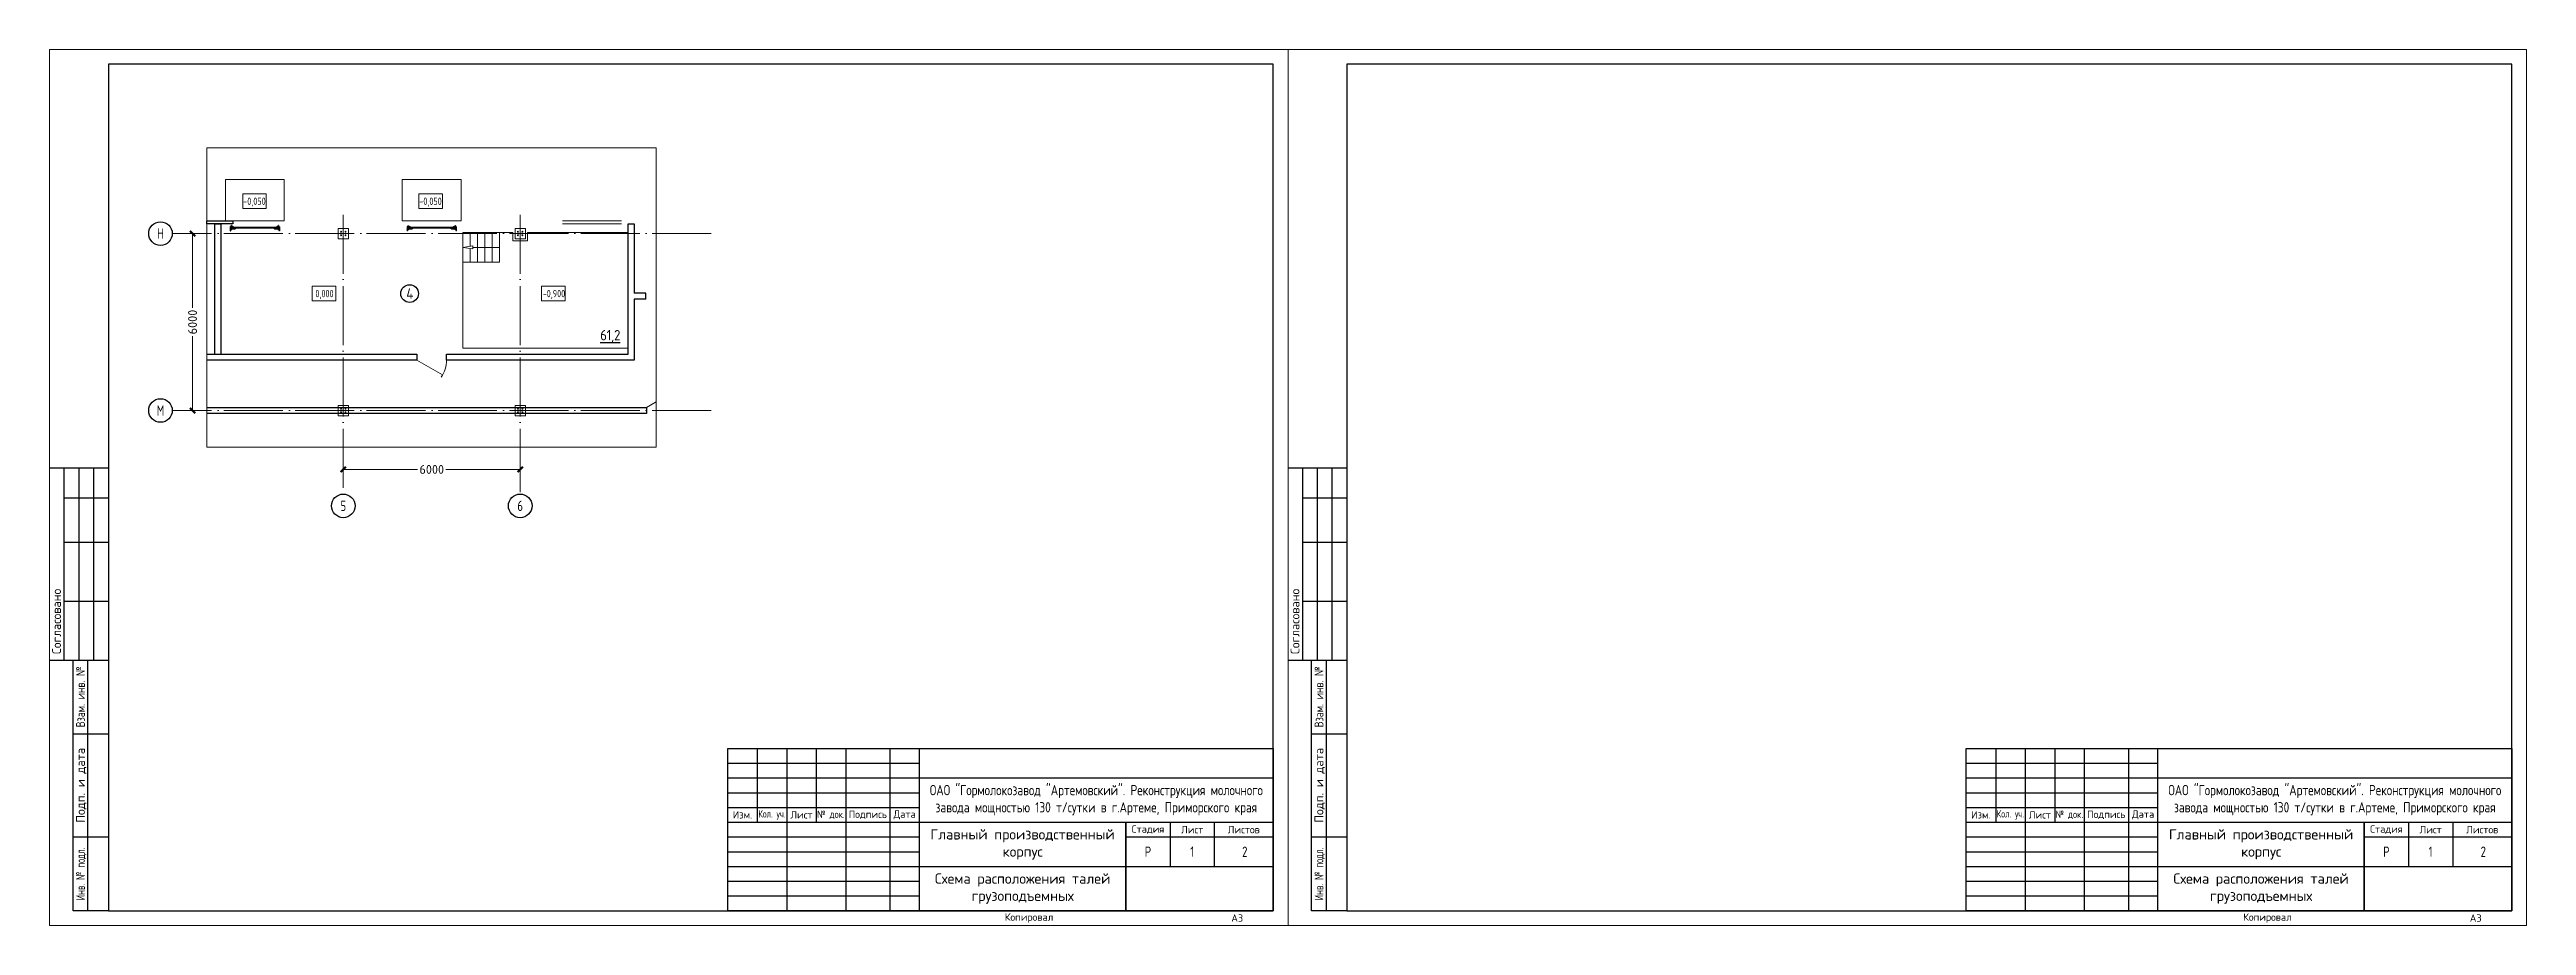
# Model space of a CAD drawing. Extents: x -965262 to 1142518, y -357520 to 71675.
# Drawn here: x -750550 to -666550, y -39168 to -9468 of the extents above; entities that cross this region are included whole.
import ezdxf
from ezdxf.enums import TextEntityAlignment as Align

# ---------------------------------------------------------------- set-up
doc = ezdxf.new("R2010")
doc.units = 0
doc.header["$LTSCALE"] = 10
doc.linetypes.add('DOTE', pattern=[2.42, 2, -0.2, 0.02, -0.2])
doc.layers.get('0').update_dxf_attribs({"linetype": 'CONTINUOUS', "lineweight": 30})
doc.layers.get('Defpoints').update_dxf_attribs({"linetype": 'CONTINUOUS'})
doc.layers.add('DOTE', color=7, linetype='DOTE', lineweight=9)
doc.styles.add('GOST 2.304', font='isocpeur.ttf', dxfattribs={"width": 0.75, "height": 250})
doc.styles.add('GOST-2.304_Type-B', font='isocpeur.ttf', dxfattribs={"width": 0.9})
doc.styles.get("Standard").update_dxf_attribs({"font": 'isocpeur.ttf', "height": 300})
doc.dimstyles.get("Standard").update_dxf_attribs({"dimscale": 100, "dimtxt": 300, "dimasz": 1.8, "dimexe": 1.8, "dimexo": 0.625, "dimgap": 0.9, "dimtad": 0, "dimdec": 0, "dimzin": 0, "dimdsep": 46, "dimtxsty": 'Standard', "dimblk": 'ARCHTICK', "dimcen": 0.9, "dimclrd": 256, "dimclre": 256, "dimclrt": 256, "dimadec": 0, "dimazin": 0, "dimtfac": 1, "dimtdec": 0, "dimtofl": 0, "dimtmove": 0, "dimatfit": 3, "dimfxl": 1, "dimtolj": 1, "dimtzin": 0, "dimlwd": 15, "dimlwe": 15, "dimarcsym": 0})

msp = doc.modelspace()

# ---------------------------------------------------------------- texts
at = {"style": 'GOST 2.304', "width": 0.75}
for s, p in [('-0,050', (-743981, -14737.1, 3259.8)), ('-0,050', (-738009.1, -14737.1, 3259.8)), ('0,000', (-741533.3, -17866.1, 1451.3)), ('-0,900', (-733824.3, -17866.1, 1451.3))]:
    msp.add_text(s, height=250, dxfattribs=at).set_placement(p)
at = {"lineweight": 25, "style": 'GOST 2.304'}
for p in [(-750162.1, -29967.8), (-708162.1, -29967.8)]:
    msp.add_text('Согласовано', height=300, rotation=90, dxfattribs=at).set_placement(p)
for s, width, p in [('Взам. инв. №', 0.8, (-749500.2, -31417.8)), ('Взам. инв. №', 0.8, (-707500.2, -31417.8)), ('Инв. № подл.', 0.7, (-749500.2, -37417.8)), ('Инв. № подл.', 0.7, (-707500.2, -37417.8))]:
    msp.add_text(s, height=300, rotation=90, dxfattribs=dict(at, width=width)).set_placement(p, align=Align.MIDDLE_CENTER)
for p in [(-749500.2, -34417.8), (-707500.2, -34417.8)]:
    msp.add_text('Подп. и дата', height=300, rotation=90, dxfattribs=at).set_placement(p, align=Align.MIDDLE_CENTER)
at = {"char_height": 350, "attachment_point": 5, "style": 'GOST-2.304_Type-B'}
for s, insert, width in [('{\\fISOCPEUR|b0|i0|c0|p34;\\T0.95;4}', (-738337.4, -17742.1, 1451.3), 800), ('{\\T0.95;\\L61,2}', (-731537.6, -19192.5, 1451.3), 2000)]:
    msp.add_mtext(s, dxfattribs=dict(at, insert=insert, width=width))
at = {"ltscale": 10, "char_height": 350, "attachment_point": 5, "style": 'GOST 2.304'}
for s, insert, width in [('{\\W0.8;ОАО "Гормолокозавод "Артемовский". Реконструкция молочного завода мощностью 130 т/сутки в г.Артеме, Приморского края\\W1; }', (-715050.2, -34917.8), 12000), ('{\\W0.8;ОАО "Гормолокозавод "Артемовский". Реконструкция молочного завода мощностью 130 т/сутки в г.Артеме, Приморского края\\W1; }', (-673050.2, -34917.8), 12000), ('{\\W1;Главный производственный корпус}', (-717550.2, -36417.8), 7000), ('{\\W1;Главный производственный корпус}', (-675550.2, -36417.8), 7000), ('{\\W1;Схема расположения талей грузоподъемных}', (-717550.2, -37917.8), 7000), ('{\\W1;Схема расположения талей грузоподъемных}', (-675550.2, -37917.8), 7000)]:
    msp.add_mtext(s, dxfattribs=dict(at, insert=insert, width=width))
at = {"style": 'GOST 2.304'}
for s, width, insert, char_height, attachment_point in [('Кол. уч.', 2039.088, (-726050.2, -35417.8), 250, 5), ('{\\W0.85;№ док.}', 3379.846, (-724050.2, -35417.8), 250, 5), ('{\\W1;Подпись}', 1500, (-722800.2, -35417.8), 250, 5), ('{\\W1;Дата}', 1000, (-721550.2, -35417.8), 250, 5), ('Кол. уч.', 2039.088, (-684050.2, -35417.8), 250, 5), ('{\\W0.85;№ док.}', 3379.846, (-682050.2, -35417.8), 250, 5), ('{\\W1;Подпись}', 1500, (-680800.2, -35417.8), 250, 5), ('{\\W1;Дата}', 1000, (-679550.2, -35417.8), 250, 5), ('{\\W1;Изм.}', 1000, (-727050.2, -35417.8), 250, 5), ('{\\W1;Лист}', 1000, (-725050.2, -35417.8), 250, 5), ('{\\W1;Стадия}', 1500, (-713300.2, -35917.8), 250, 5), ('{\\W1;Лист}', 1500, (-711800.2, -35917.8), 250, 5), ('{\\W1;Листов}', 2000, (-710050.2, -35917.8), 250, 5), ('{\\W1;Изм.}', 1000, (-685050.2, -35417.8), 250, 5), ('{\\W1;Лист}', 1000, (-683050.2, -35417.8), 250, 5), ('{\\W1;Стадия}', 1500, (-671300.2, -35917.8), 250, 5), ('{\\W1;Лист}', 1500, (-669800.2, -35917.8), 250, 5), ('{\\W1;Листов}', 2000, (-668050.2, -35917.8), 250, 5), ('Р', 1500, (-713300.2, -36667.8), 350, 5), ('Р', 1500, (-671300.2, -36667.8), 350, 5), ('{\\W1; Копировал}', 4252.258, (-718315.4, -38917.8), 250, 4), ('{\\W1;A3}', 2000, (-710472.4, -38917.8), 250, 4), ('{\\W1; Копировал}', 4252.258, (-676315.4, -38917.8), 250, 4), ('{\\W1;A3}', 2000, (-668472.4, -38917.8), 250, 4)]:
    msp.add_mtext_dynamic_manual_height_columns(s, width=width, gutter_width=1500, heights=[0], dxfattribs=dict(at, insert=insert, char_height=char_height, attachment_point=attachment_point))
at = {"color": 1, "char_height": 350, "attachment_point": 5, "style": 'GOST 2.304'}
for s, insert in [('{\\C256;1}', (-711800.2, -36667.8)), ('{\\C256;2}', (-710015.2, -36667.8)), ('{\\C256;1}', (-669800.2, -36667.8)), ('{\\C256;2}', (-668015.2, -36667.8))]:
    msp.add_mtext_dynamic_manual_height_columns(s, width=1500, gutter_width=1500, heights=[0], dxfattribs=dict(at, insert=insert))
at = {"layer": 'DOTE', "linetype": 'Continuous', "lineweight": 30, "ltscale": 100, "char_height": 350, "width": 800, "attachment_point": 5, "style": 'GOST 2.304'}
for s, insert in [('Н', (-746788.5, -15707.4)), ('М', (-746788.5, -21707.4)), ('5', (-740588.3, -24940.8)), ('6', (-734588.3, -24940.8))]:
    msp.add_mtext(s, dxfattribs=dict(at, insert=insert))

# ---------------------------------------------------------------- blocks, each defined once
blk = doc.blocks.new('anchor.bolt')
for p, q in [((-0.1, 0), (-0.1, -0.7)), ((0.1, 0), (0.1, -0.1)), ((-0.1, 0), (-0.1, 0)), ((-0.1, 0), (0.1, -0.1)), ((0.1, -0.1), (-0.1, 0)), ((-0.1, -0.1), (-0.1, -0.1)), ((-0.1, -0.1), (0.1, -0.1)), ((0.1, -0.1), (-0.1, -0.1)), ((-0.1, -0.3), (-0.1, -0.2)), ((-0.1, -0.2), (-0.1, -0.2)), ((-0.1, -0.2), (0.1, -0.2)), ((0.1, -0.2), (-0.1, -0.2)), ((-0.1, -0.3), (0.1, -0.3)), ((0.1, -0.3), (-0.1, -0.3)), ((-0.1, -0.3), (-0.1, -0.3)), ((-0.1, -0.3), (0.1, -0.3)), ((0.1, -0.4), (-0.1, -0.3)), ((-0.1, -0.5), (-0.1, -0.4)), ((-0.1, -0.4), (-0.1, -0.4)), ((-0.1, -0.4), (0.1, -0.4)), ((0.1, -0.4), (-0.1, -0.4)), ((-0.1, -0.5), (0.1, -0.5)), ((0.1, -0.5), (-0.1, -0.5)), ((-0.1, -0.5), (-0.1, -0.5)), ((-0.1, -0.5), (0.1, -0.5)), ((0.1, -0.6), (-0.1, -0.5)), ((-0.1, -0.7), (-0.1, -0.6)), ((-0.1, -0.6), (-0.1, -0.6)), ((0, -0.6), (-0.1, -0.6)), ((-0.1, -0.6), (0.1, -0.6)), ((0.1, -0.6), (-0.1, -0.6)), ((-0.1, -0.6), (-0.1, -0.6)), ((0, -0.8), (-0.1, -0.7)), ((-0.1, -0.7), (0, -0.8)), ((0, -0.6), (0, -0.8)), ((0, -0.6), (0, -0.6)), ((0, -0.6), (0, -0.8)), ((0, -0.7), (0, -0.6)), ((0, -0.6), (0, -0.8)), ((0, -0.6), (0, -0.8)), ((0, -0.6), (0, -0.8)), ((0, -0.7), (0, -0.7)), ((0, -0.7), (0, -0.7)), ((0, -0.8), (0, -0.7)), ((0, -0.8), (0.1, -0.7)), ((0.1, -0.1), (0.1, -0.1)), ((0.1, -0.1), (0.1, -0.1)), ((0.1, -0.1), (0.1, -0.1)), ((0.1, -0.1), (0.1, -0.1)), ((0.1, -0.1), (0.1, -0.1)), ((0.1, -0.1), (0.1, -0.2)), ((0.1, -0.2), (0.1, -0.2)), ((0.1, -0.2), (0.1, -0.2)), ((0.1, -0.2), (0.1, -0.3)), ((0.1, -0.3), (0.1, -0.3)), ((0.1, -0.3), (0.1, -0.3)), ((0.1, -0.3), (0.1, -0.3)), ((0.1, -0.3), (0.1, -0.3)), ((0.1, -0.3), (0.1, -0.4)), ((0.1, -0.4), (0.1, -0.5)), ((0.1, -0.4), (0.1, -0.4)), ((0.1, -0.4), (0.1, -0.4)), ((0.1, -0.4), (0.1, -0.4)), ((0.1, -0.5), (0.1, -0.5)), ((0.1, -0.5), (0.1, -0.5)), ((0.1, -0.5), (0.1, -0.5)), ((0.1, -0.5), (0.1, -0.5)), ((0.1, -0.5), (0.1, -0.6)), ((0.1, -0.6), (0.1, -0.6)), ((0.1, -0.6), (0.1, -0.6)), ((0.1, -0.6), (0.1, -0.6)), ((0.1, -0.6), (0.1, -0.7))]:
    blk.add_line(p, q)
blk.add_arc((0.2, -0.6), 0.222, 187.9982, 219.836)
blk = doc.blocks.new('Крепеж_ворот')
at = {"lineweight": 15}
h = blk.add_hatch(dxfattribs=at)
h.set_pattern_fill('ANSI31', color=256, scale=2, angle=180)
h.set_pattern_definition([(225, (746089.599, 74802.7244), (4.49013, -4.49013), [])])
h.paths.add_polyline_path([(746087, 74804), (746087, 74802), (746091, 74802), (746094, 74802), (746094, 74804)], flags=17)
h.paths.add_polyline_path([(746116, 74802, 0.165118), (746120, 74803), (746124, 74806, -0.301689), (746131, 74807), (746135, 74805, 0.130081), (746138, 74804), (746142, 74804), (746142, 74806), (746138, 74806, -0.130081), (746136, 74807), (746133, 74809, 0.301689), (746123, 74808), (746118, 74805, -0.165112), (746116, 74804), (746064, 74804, -0.414223), (746061, 74807), (746061, 74868), (746059, 74868), (746059, 74869), (746059, 74870), (746059, 74870), (746059, 74871), (746059, 74872), (746059, 74872), (746059, 74873), (746059, 74874), (746059, 74875), (746059, 74876), (746059, 74876), (746059, 74877), (746059, 74877), (746059, 74878), (746059, 74879), (746059, 74879), (746061, 74879), (746061, 74945), (746058, 74945), (746058, 74807, 0.41422), (746064, 74802)])
h = blk.add_hatch(dxfattribs=at)
h.set_pattern_fill('ANSI31', color=256, scale=2, angle=90)
h.set_pattern_definition([(135, (736343.8085, 75928.334), (-4.490128, -4.490128), [])])
edge = h.paths.add_edge_path()
edge.add_ellipse((746065, 74838), major_axis=(-1.67, 1.67), ratio=1, start_angle=45, end_angle=135, ccw=False)
edge.add_line((746063, 74838), (746063, 74868))
edge.add_line((746063, 74868), (746061, 74868))
edge.add_line((746061, 74868), (746061, 74838))
edge.add_ellipse((746065, 74838), major_axis=(-2.89, 2.89), ratio=1, start_angle=45, end_angle=135)
edge.add_line((746065, 74834), (746097, 74834))
edge.add_line((746097, 74834), (746097, 74836))
edge.add_line((746097, 74836), (746065, 74836))
edge = h.paths.add_edge_path()
edge.add_ellipse((746065, 74890), major_axis=(2.89, 2.89), ratio=1, start_angle=106, end_angle=135)
edge.add_line((746061, 74890), (746061, 74879))
edge.add_line((746061, 74879), (746063, 74879))
edge.add_line((746063, 74879), (746063, 74890))
edge.add_ellipse((746065, 74890), major_axis=(-1.67, 1.67), ratio=1, start_angle=16, end_angle=45, ccw=False)
edge.add_line((746063, 74891), (746070, 74904))
edge.add_ellipse((746079, 74899), major_axis=(7.45, 7.45), ratio=1, start_angle=-3, end_angle=106, ccw=False)
edge.add_line((746087, 74906), (746097, 74894))
edge.add_line((746097, 74894), (746099, 74895))
edge.add_line((746099, 74895), (746088, 74907))
edge.add_ellipse((746079, 74899), major_axis=(8.67, 8.67), ratio=1, start_angle=-3, end_angle=106)
edge.add_line((746068, 74905), (746062, 74892))
h = blk.add_hatch(color=256, dxfattribs=at)
h.dxf.hatch_style = 1
h.paths.add_polyline_path([(746146, 74809), (746143, 74810, 0.10613), (746142, 74810), (746136, 74809, -0.181324), (746135, 74810, 0.335683), (746120, 74809, -0.119126), (746119, 74809, 0.371631), (746118, 74808), (746118, 74808, 0.451909), (746119, 74807, 0.124341), (746121, 74808, -0.343618), (746134, 74808, 0.181324), (746137, 74808), (746143, 74808, -0.110452), (746143, 74808), (746147, 74807, -0.710497), (746147, 74805), (746143, 74804), (746136, 74804, -0.178994), (746133, 74805, 0.369834), (746130, 74805, -0.178993), (746127, 74804), (746122, 74804, 0.120709), (746122, 74804), (746120, 74803, -0.017147), (746119, 74802, 0.538795), (746120, 74802), (746127, 74802, 0.207608), (746131, 74804, -0.433918), (746132, 74804, 0.207608), (746135, 74802), (746143, 74802, 0.079707), (746143, 74802), (746148, 74804, 0.461502), (746149, 74807, -0.250825), (746149, 74808, -0.128039), (746173, 74816, 0.416657), (746174, 74816), (746174, 74817, 0.409849), (746173, 74817, 0.127248)])
for p, q in [((746058, 74807), (746058, 74945)), ((746058, 74945), (746061, 74945)), ((746059, 74879), (746063, 74879)), ((746059, 74868), (746059, 74879)), ((746059, 74868), (746063, 74868)), ((746061, 74879), (746061, 74945)), ((746061, 74879), (746061, 74890)), ((746061, 74807), (746061, 74868)), ((746061, 74838), (746061, 74868)), ((746068, 74905), (746062, 74892)), ((746070, 74904), (746063, 74891)), ((746063, 74838), (746063, 74890)), ((746064, 74883), (746063, 74883)), ((746064, 74865), (746063, 74865)), ((746064, 74883), (746064, 74874)), ((746067, 74880), (746064, 74883)), ((746064, 74875), (746064, 74873)), ((746064, 74874), (746064, 74865)), ((746067, 74868), (746064, 74865)), ((746064, 74804), (746116, 74804)), ((746064, 74802), (746116, 74802)), ((746097, 74836), (746065, 74836)), ((746097, 74834), (746065, 74834)), ((746067, 74880), (746067, 74875)), ((746067, 74873), (746067, 74868)), ((746079, 74806), (746102, 74806)), ((746079, 74806), (746079, 74804)), ((746079, 74804), (746102, 74804)), ((746082, 74814), (746081, 74813)), ((746081, 74813), (746081, 74806)), ((746099, 74814), (746082, 74814)), ((746086, 74813), (746086, 74806)), ((746087, 74906), (746097, 74894)), ((746088, 74907), (746099, 74895)), ((746095, 74813), (746095, 74806)), ((746097, 74894), (746099, 74895)), ((746097, 74834), (746097, 74836)), ((746099, 74814), (746100, 74813)), ((746100, 74813), (746100, 74806)), ((746102, 74806), (746102, 74804)), ((746118, 74805), (746123, 74808)), ((746120, 74803), (746124, 74806)), ((746135, 74805), (746131, 74807)), ((746136, 74807), (746133, 74809)), ((746142, 74806), (746138, 74806)), ((746138, 74804), (746142, 74804)), ((746142, 74806), (746142, 74804)), ((746142, 74804), (746142, 74806)), ((746143, 74804), (746147, 74805)), ((746143, 74802), (746148, 74804)), ((746174, 74817), (746174, 74816))]:
    blk.add_line(p, q)
for p, q in [((746061, 74879), (746061, 74881)), ((746061, 74834), (746061, 74868)), ((746063, 74883), (746063, 74874)), ((746063, 74874), (746063, 74865)), ((746073, 74842), (746073, 74905)), ((746073, 74896), (746077, 74892)), ((746073, 74851), (746077, 74855)), ((746074, 74886), (746074, 74861)), ((746074, 74880), (746076, 74880)), ((746074, 74867), (746076, 74867)), ((746076, 74886), (746076, 74883)), ((746076, 74883), (746076, 74886)), ((746076, 74886), (746077, 74886)), ((746076, 74864), (746076, 74883)), ((746077, 74873), (746076, 74880)), ((746076, 74880), (746076, 74867)), ((746077, 74873), (746076, 74867)), ((746076, 74864), (746076, 74861)), ((746076, 74864), (746076, 74861)), ((746076, 74861), (746077, 74861)), ((746077, 74886), (746077, 74892)), ((746077, 74861), (746077, 74855)), ((746081, 74898), (746081, 74886)), ((746081, 74849), (746081, 74861)), ((746087, 74898), (746082, 74898)), ((746082, 74886), (746087, 74886)), ((746082, 74861), (746087, 74861)), ((746087, 74849), (746082, 74849)), ((746087, 74899), (746087, 74898)), ((746087, 74886), (746087, 74898)), ((746087, 74886), (746098, 74886)), ((746087, 74849), (746087, 74861)), ((746087, 74861), (746098, 74861)), ((746087, 74847), (746087, 74849)), ((746099, 74885), (746099, 74883)), ((746099, 74883), (746099, 74864)), ((746099, 74882), (746100, 74882)), ((746099, 74865), (746100, 74865)), ((746099, 74862), (746099, 74864)), ((746100, 74861), (746100, 74886)), ((746100, 74886), (746110, 74886)), ((746100, 74861), (746110, 74861)), ((746110, 74861), (746110, 74886)), ((746110, 74881), (746225, 74881)), ((746110, 74865), (746212, 74865)), ((746114, 74877), (746225, 74877)), ((746250, 74859), (746250, 74863))]:
    blk.add_line(p, q, dxfattribs=at)
at = {"lineweight": 15, "ltscale": 0.5}
for p, q in [((746076, 74886), (746074, 74886)), ((746076, 74861), (746074, 74861))]:
    blk.add_line(p, q, dxfattribs=at)
at = {"lineweight": 15, "extrusion": (-1.7375e-14, 1, 0)}
for p, q in [((746113, 74884), (746225, 74884)), ((746113, 74863), (746113, 74884)), ((746113, 74863), (746136, 74863)), ((746117, 74857), (746117, 74829)), ((746117, 74826), (746119, 74823)), ((746119, 74823), (746123, 74825)), ((746121, 74857), (746121, 74829)), ((746123, 74825), (746121, 74828)), ((746123, 74863), (746123, 74863)), ((746250, 74863), (746123, 74863)), ((746250, 74859), (746123, 74859)), ((746124, 74840), (746124, 74849)), ((746136, 74882), (746157, 74882)), ((746136, 74863), (746136, 74882)), ((746157, 74882), (746157, 74863)), ((746157, 74863), (746212, 74863))]:
    blk.add_line(p, q, dxfattribs=at)
at = {"lineweight": 15, "ltscale": 0.5, "extrusion": (-1.7375e-14, 1, 0)}
for p, q in [((746113, 74880), (746225, 74880)), ((746136, 74866), (746113, 74866)), ((746115, 74871), (746120, 74871)), ((746121, 74857), (746117, 74857)), ((746117, 74852), (746117, 74854)), ((746121, 74840), (746117, 74840)), ((746117, 74837), (746117, 74835)), ((746121, 74829), (746117, 74829)), ((746120, 74839), (746120, 74850)), ((746124, 74848), (746120, 74848)), ((746124, 74841), (746120, 74841)), ((746123, 74869), (746123, 74863)), ((746123, 74863), (746123, 74859)), ((746140, 74863), (746140, 74859)), ((746153, 74863), (746153, 74859)), ((746212, 74866), (746157, 74866)), ((746173, 74863), (746173, 74859))]:
    blk.add_line(p, q, dxfattribs=at)
at = {"lineweight": 15, "extrusion": (-2.77556e-16, -1, 0)}
for p, q in [((746225, 74866), (746114, 74866)), ((746128, 74866), (746128, 74863)), ((746138, 74866), (746138, 74863)), ((746164, 74866), (746164, 74863)), ((746174, 74866), (746174, 74863)), ((746201, 74866), (746201, 74863)), ((746210, 74866), (746210, 74863)), ((746225, 74884), (746225, 74863))]:
    blk.add_line(p, q, dxfattribs=at)
at = {"extrusion": (-1, -4.26669e-14, 0)}
for p, q in [((746118, 74808), (746118, 74808)), ((746136, 74809), (746142, 74810)), ((746143, 74808), (746137, 74808)), ((746143, 74810), (746146, 74809)), ((746147, 74807), (746143, 74808))]:
    blk.add_line(p, q, dxfattribs=at)
at = {"extrusion": (-1, -4.2422e-14, 1.22461e-16)}
for p, q in [((746119, 74803), (746122, 74804)), ((746127, 74802), (746120, 74802)), ((746122, 74804), (746127, 74804)), ((746143, 74802), (746135, 74802)), ((746136, 74804), (746143, 74804))]:
    blk.add_line(p, q, dxfattribs=at)
for centre, radius, start, end in [((746064, 74807), 5.62, 180, 270), ((746064, 74807), 3.11, 180, 270), ((746082, 74804), 10.4, 68.27529, 87.87816), ((746091, 74798), 16.2, 73.30599, 107.29197), ((746099, 74804), 10.4, 92.12184, 111.72471), ((746116, 74807), 3.11, 270, 307.50429), ((746116, 74807), 5.62, 270, 307.50429), ((746119, 74808), 0.586, 91.72469, 173.27112), ((746119, 74807), 0.586, 173.27112, 270.54696), ((746118, 74812), 3.52, 271.72469, 298.89834), ((746118, 74812), 5.21, 270.54696, 298.89834), ((746128, 74799), 12.4, 54.89026, 129.11428), ((746128, 74799), 10.7, 54.89026, 130.74476), ((746128, 74801), 8.97, 60.35337, 127.50429), ((746128, 74801), 8.97, 60.35337, 127.50429), ((746128, 74801), 8.97, 60.35337, 127.50429), ((746128, 74801), 6.46, 60.35337, 127.50429), ((746136, 74811), 3.54, 234.89026, 276), ((746136, 74811), 1.86, 234.89026, 276), ((746138, 74810), 5.62, 240.35337, 270), ((746138, 74810), 3.11, 240.35337, 270), ((746143, 74810), 0.292, 71.76748, 96), ((746143, 74808), 0.292, 70.78733, 96), ((746176, 74761), 56.8, 93.28053, 122.28779), ((746147, 74806), 0.562, 289.21267, 70.78733), ((746147, 74806), 2.25, 288.22907, 27.3228), ((746176, 74765), 50.3, 93.65928, 122.84475), ((746150, 74807), 0.586, 151, 207.3228), ((746173, 74817), 0.6, 4.13569, 93.28053), ((746173, 74816), 0.6, 273.65928, 4.13569)]:
    blk.add_arc(centre, radius, start, end)
at = {"lineweight": 15}
for centre, radius, start, end in [((746079, 74899), 8.28, 0, 136.00967), ((746079, 74847), 8.28, 223.99033, 0), ((746077, 74883), 0.956, 180, 270), ((746077, 74883), 0.75, 180, 270), ((746077, 74864), 0.956, 90, 180), ((746077, 74864), 0.75, 90, 180), ((746076, 74892), 0.375, 0, 45), ((746076, 74855), 0.375, 315, 0), ((746082, 74898), 0.375, 91, 180), ((746082, 74886), 0.75, 180, 270), ((746082, 74861), 0.75, 90, 180), ((746082, 74849), 0.375, 180, 269), ((746098, 74885), 0.375, 0, 90), ((746098, 74862), 0.375, 270, 0), ((746123, 74857), 5.92, 90, 180), ((746123, 74829), 5.92, 180, 199.64644), ((746123, 74857), 1.87, 90, 180), ((746129, 74855), 8.15, 194.99861, 233.92136), ((746129, 74833), 8.15, 126.07864, 165.00139), ((746123, 74829), 1.87, 180, 185.53127)]:
    blk.add_arc(centre, radius, start, end, dxfattribs=at)
at = {"lineweight": 15, "ltscale": 0.5}
for centre, radius, start, end in [((746119, 74852), 2.25, 195, 270), ((746119, 74836), 2.25, 90, 165), ((746119, 74850), 0.375, 0, 90), ((746119, 74839), 0.375, 270, 0)]:
    blk.add_arc(centre, radius, start, end, dxfattribs=at)
at = {"extrusion": (-1.22461e-16, -5.20252e-30, -1)}
for centre, radius, start, end in [((-746120, 74802), 0.187, 270, 62.46874), ((-746122, 74803), 0.586, 62.46874, 90), ((-746127, 74809), 4.69, 229.40766, 270), ((-746127, 74807), 4.69, 223.08626, 270), ((-746131, 74803), 2.32, 49.40766, 130.59234), ((-746131, 74803), 0.637, 43.08626, 136.91374), ((-746135, 74807), 4.69, 270, 316.91374), ((-746136, 74809), 4.69, 270, 310.59234), ((-746143, 74804), 0.292, 250.78733, 270), ((-746143, 74802), 0.292, 251.77093, 270)]:
    blk.add_arc(centre, radius, start, end, dxfattribs=at)
at = {"extrusion": (0, 0, -1)}
for centre, major_axis, start_param, end_param in [((746065, 74890), (2.89, 2.89), 3.926991, 4.433136), ((746065, 74838), (-2.89, 2.89), 3.926991, 5.497787), ((746065, 74890), (-1.67, 1.67), 5.497787, 6.003933), ((746065, 74838), (-1.67, 1.67), 3.926991, 5.497787), ((746079, 74899), (8.67, 8.67), 4.433136, 6.335545), ((746079, 74899), (7.45, 7.45), 4.433136, 6.335545)]:
    blk.add_ellipse(centre, major_axis=major_axis, ratio=1, start_param=start_param, end_param=end_param, dxfattribs=at)
for points in [[(746067, 74875), (746066, 74875), (746064, 74875)], [(746064, 74873), (746066, 74873), (746067, 74873)]]:
    blk.add_rational_spline(points, [1, 1.01284142743, 1], degree=2)
at = {"lineweight": 15, "ltscale": 0.5}
for points, knots in [([(746115, 74871), (746115, 74871), (746114, 74871), (746114, 74871), (746114, 74872), (746113, 74872), (746113, 74872), (746113, 74873), (746113, 74873), (746113, 74873)], [0.37141352, 0.37141352, 0.37141352, 0.37141352, 0.39402571, 0.39402571, 0.41663789, 0.41663789, 0.43959523, 0.43959523, 0.46255257, 0.46255257, 0.46255257, 0.46255257]), ([(746123, 74869), (746123, 74869), (746123, 74869), (746122, 74870), (746122, 74870), (746122, 74871), (746122, 74871), (746121, 74871), (746121, 74871), (746120, 74871)], [0.28027447, 0.28027447, 0.28027447, 0.28027447, 0.30323181, 0.30323181, 0.32618916, 0.32618916, 0.34880134, 0.34880134, 0.37141352, 0.37141352, 0.37141352, 0.37141352])]:
    blk.add_open_spline(points, degree=3, knots=knots, dxfattribs=at)
at = {"lineweight": 15}
for points in [[(746117, 74827), (746117, 74827), (746117, 74826), (746117, 74826)], [(746121, 74828), (746121, 74828), (746121, 74828), (746121, 74829)]]:
    blk.add_open_spline(points, degree=3, dxfattribs=at)
at = {"xscale": -50.80000000000001, "yscale": 50.80000000000001, "zscale": 50.80000000000001}
blk.add_blockref('anchor.bolt', (746091, 74804), dxfattribs=at)
blk = doc.blocks.new('_ArchTick')
at = {"color": 0, "linetype": 'ByBlock', "lineweight": 0, "const_width": 0.4}
blk.add_lwpolyline([(-0.5, -0.5), (0.5, 0.5)], dxfattribs=at)
blk = doc.blocks.new('*D2662')
at = {"lineweight": 15, "transparency": 16777216}
for p, q in [((-740588, -23643), (-740588, -23525)), ((-740588, -23705), (-738068, -23705)), ((-734588, -23705), (-737108, -23705)), ((-734588, -24478), (-734588, -23525))]:
    blk.add_line(p, q, dxfattribs=at)
at = {"layer": 'Defpoints', "color": 0, "lineweight": 30, "transparency": 16777216}
for p in [(-740588, -23705), (-740588, -23705), (-734588, -24541)]:
    blk.add_point(p, dxfattribs=at)
at = {"lineweight": 15, "transparency": 16777216, "xscale": 180, "yscale": 180, "zscale": 180, "rotation": 180}
blk.add_blockref('_ArchTick', (-740588, -23705), dxfattribs=at)
at = {"lineweight": 15, "transparency": 16777216, "xscale": 180, "yscale": 180, "zscale": 180}
blk.add_blockref('_ArchTick', (-734588, -23705), dxfattribs=at)
at = {"lineweight": 15, "transparency": 16777216, "insert": (-737588, -23705), "char_height": 300, "attachment_point": 5}
blk.add_mtext('\\A1;6000', dxfattribs=at)
blk = doc.blocks.new('*D2663')
at = {"lineweight": 15, "transparency": 16777216}
for p, q in [((-745701, -15707), (-745701, -18227)), ((-745639, -15707), (-745521, -15707)), ((-745701, -21707), (-745701, -19187)), ((-746326, -21707), (-745521, -21707))]:
    blk.add_line(p, q, dxfattribs=at)
at = {"layer": 'Defpoints', "color": 0, "lineweight": 30, "transparency": 16777216}
for p in [(-745701, -15707), (-745701, -15707), (-746389, -21707)]:
    blk.add_point(p, dxfattribs=at)
at = {"lineweight": 15, "transparency": 16777216, "xscale": 180, "yscale": 180, "zscale": 180}
for p, rotation in [((-745701, -15707), 90), ((-745701, -21707), 270)]:
    blk.add_blockref('_ArchTick', p, dxfattribs=dict(at, rotation=rotation))
at = {"lineweight": 15, "transparency": 16777216, "insert": (-745701, -18707), "char_height": 300, "attachment_point": 5, "rotation": 90}
blk.add_mtext('\\A1;6000', dxfattribs=at)

# ---------------------------------------------------------------- dimensions: what is measured, and where the dimension line sits
at = {"lineweight": 15}
dim = msp.add_linear_dim(base=(-745701.2, -15707.4), p1=(-746388.5, -21707.4), p2=(-745701.2, -15707.4), angle=90, dimstyle='Standard', dxfattribs=at)
dim.commit()
dim.dimension.update_dxf_attribs({"geometry": '*D2663', "text_midpoint": (-745701.2, -18707.4)})
dim = msp.add_linear_dim(base=(-740588.3, -23705.4), p1=(-734588.3, -24540.8), p2=(-740588.3, -23705.4), dimstyle='Standard', dxfattribs=at)
dim.commit()
dim.dimension.update_dxf_attribs({"geometry": '*D2662', "text_midpoint": (-737588.3, -23705.4)})

# ---------------------------------------------------------------- hatches: boundary and pattern name
at = {"lineweight": 15}
h = msp.add_hatch(dxfattribs=at)
h.set_pattern_fill('ANSI37', color=256, scale=40, angle=270)
h.set_pattern_definition([(315, (-745100.28, -15507.33), (89.8026, 89.8026), []), (45, (-745100.28, -15507.33), (-89.8026, 89.8026), [])])
h.paths.add_polyline_path([(-744354.7, -15488.3), (-745854.7, -15488.3), (-745854.7, -15528.3), (-744354.7, -15528.3)])
h.paths.add_polyline_path([(-745454.7, -15488.3), (-745854.7, -15488.3), (-745854.7, -15528.3), (-745454.7, -15528.3)], flags=16)
h.paths.add_polyline_path([(-745454.7, -15528.3), (-742821.9, -15528.3), (-742821.9, -15488.3), (-745454.7, -15488.3)])
h = msp.add_hatch(dxfattribs=at)
h.set_pattern_fill('ANSI37', color=256, scale=40, angle=270)
h.set_pattern_definition([(315, (-739100.28, -15507.33), (89.8026, 89.8026), []), (45, (-739100.28, -15507.33), (-89.8026, 89.8026), [])])
h.paths.add_polyline_path([(-738354.7, -15488.3), (-739854.7, -15488.3), (-739854.7, -15528.3), (-738354.7, -15528.3)])
h.paths.add_polyline_path([(-739454.7, -15488.3), (-739854.7, -15488.3), (-739854.7, -15528.3), (-739454.7, -15528.3)], flags=16)
h.paths.add_polyline_path([(-739454.7, -15528.3), (-736821.9, -15528.3), (-736821.9, -15488.3), (-739454.7, -15488.3)])

# ---------------------------------------------------------------- linework, layer by layer
at = {"lineweight": 15, "ltscale": 0.3}
for p, q in [((-744588.1, -15272.4, 3259.8), (-744588.1, -13872.3, 3259.8)), ((-744588.1, -13872.3, 3259.8), (-742588.1, -13872.3, 3259.8)), ((-742588.1, -15272.4, 3259.8), (-742588.1, -13872.3, 3259.8)), ((-738588.1, -15272.3, 3259.8), (-738588.1, -13872.3, 3259.8)), ((-738588.1, -13872.3, 3259.8), (-736588.1, -13872.3, 3259.8)), ((-736588.1, -15272.3, 3259.8), (-736588.1, -13872.3, 3259.8)), ((-744588.1, -15272.3, 3259.8), (-742588.1, -15272.3, 3259.8)), ((-744588.1, -15272.4, 3259.8), (-742588.1, -15272.4, 3259.8)), ((-738588.1, -15272.3, 3259.8), (-736588.1, -15272.3, 3259.8))]:
    msp.add_line(p, q, dxfattribs=at)
at = {"lineweight": 15}
for p, q in [((-744000.2, -14363.1, 3259.8), (-743200.2, -14363.1, 3259.8)), ((-744000.2, -14863.1, 3259.8), (-744000.2, -14363.1, 3259.8)), ((-743200.2, -14863.1, 3259.8), (-744000.2, -14863.1, 3259.8)), ((-743200.2, -14363.1, 3259.8), (-743200.2, -14863.1, 3259.8)), ((-738028.3, -14363.1, 3259.8), (-737228.3, -14363.1, 3259.8)), ((-738028.3, -14863.1, 3259.8), (-738028.3, -14363.1, 3259.8)), ((-737228.3, -14863.1, 3259.8), (-738028.3, -14863.1, 3259.8)), ((-737228.3, -14363.1, 3259.8), (-737228.3, -14863.1, 3259.8)), ((-744354.7, -15488.3, 3259.8), (-742821.9, -15488.3, 3259.8)), ((-744354.7, -15488.3, 3259.8), (-744354.7, -15528.3, 3259.8)), ((-744354.7, -15528.3, 3259.8), (-742821.9, -15528.3, 3259.8)), ((-742821.9, -15488.3, 3259.8), (-742821.9, -15528.3, 3259.8)), ((-740763.3, -15882.4), (-740763.3, -15532.4)), ((-740763.3, -15532.4), (-740413.3, -15532.4)), ((-740413.3, -15882.4), (-740763.3, -15882.4)), ((-740413.3, -15532.4), (-740413.3, -15882.4)), ((-738354.7, -15488.3, 3259.8), (-736821.9, -15488.3, 3259.8)), ((-738354.7, -15488.3, 3259.8), (-738354.7, -15528.3, 3259.8)), ((-738354.7, -15528.3, 3259.8), (-736821.9, -15528.3, 3259.8)), ((-736821.9, -15488.3, 3259.8), (-736821.9, -15528.3, 3259.8)), ((-734838.3, -15672.4), (-736538.3, -15672.4, 1451.3)), ((-736538.3, -15672.4, 1451.3), (-736538.3, -19597.4, 1451.3)), ((-736288.3, -15672.4, 1451.3), (-736288.3, -16141.3, 1451.3)), ((-736038.3, -15672.4, 1451.3), (-736038.3, -16682.4, 1451.3)), ((-735788.3, -15672.4, 1451.3), (-735788.3, -16682.4, 1451.3)), ((-735538.3, -15672.4, 1451.3), (-735538.3, -16682.4, 1451.3)), ((-735288.3, -15672.4, 1451.3), (-735288.3, -16682.4, 1451.3)), ((-734838.3, -15672.4), (-734838.3, -15957.4)), ((-734338.3, -15957.4), (-734838.3, -15957.4)), ((-734763.3, -15882.4), (-734763.3, -15532.4)), ((-734763.3, -15532.4), (-734413.3, -15532.4)), ((-734413.3, -15882.4), (-734763.3, -15882.4)), ((-734413.3, -15532.4), (-734413.3, -15882.4)), ((-734338.3, -15672.4), (-730923.3, -15672.4, 1451.3)), ((-734338.3, -15672.4), (-734338.3, -15957.4)), ((-736538.3, -16177.4, 1451.3), (-736199, -16128.4, 1451.3)), ((-736538.3, -16177.4, 1451.3), (-736199, -16226.4, 1451.3)), ((-735288.3, -16682.4, 1451.3), (-736538.3, -16682.4, 1451.3)), ((-736288.3, -16213.5, 1451.3), (-736288.3, -16682.4, 1451.3)), ((-736199, -16128.4, 1451.3), (-736199, -16226.4, 1451.3)), ((-735288.3, -16177.4, 1451.3), (-736199, -16177.4, 1451.3)), ((-741646, -17492.1, 1451.3), (-740846, -17492.1, 1451.3)), ((-741646, -17992.1, 1451.3), (-741646, -17492.1, 1451.3)), ((-740846, -17492.1, 1451.3), (-740846, -17992.1, 1451.3)), ((-733864.3, -17492.1, 1451.3), (-733064.3, -17492.1, 1451.3)), ((-733864.3, -17992.1, 1451.3), (-733864.3, -17492.1, 1451.3)), ((-733064.3, -17492.1, 1451.3), (-733064.3, -17992.1, 1451.3)), ((-740846, -17992.1, 1451.3), (-741646, -17992.1, 1451.3)), ((-733064.3, -17992.1, 1451.3), (-733864.3, -17992.1, 1451.3)), ((-738093.3, -19997.4, 1451.3), (-737218.6, -20502.4, 1451.3)), ((-740763.3, -21882.4), (-740763.3, -21532.4)), ((-740763.3, -21532.4), (-740413.3, -21532.4)), ((-740413.3, -21532.4), (-740413.3, -21882.4)), ((-734763.3, -21882.4), (-734763.3, -21532.4)), ((-734763.3, -21532.4), (-734413.3, -21532.4)), ((-734413.3, -21532.4), (-734413.3, -21882.4)), ((-730303.3, -21607.4, 3594.7), (-729975.4, -21418.1)), ((-740413.3, -21882.4), (-740763.3, -21882.4)), ((-734413.3, -21882.4), (-734763.3, -21882.4))]:
    msp.add_line(p, q, dxfattribs=at)
at = {"color": 4}
for p, q in [((-744943.1, -19797.4, 1451.3), (-744943.1, -15372.4, 1451.3)), ((-744943.1, -15372.4, 1451.3), (-744743.1, -15372.4, 1451.3)), ((-744743.1, -15372.4, 1451.3), (-744743.1, -19797.4, 1451.3)), ((-730323.1, -17732.4, 1451.3), (-730723.3, -17732.4, 3259.8)), ((-730323.1, -17932.4, 1451.3), (-730723.3, -17932.4, 3259.8)), ((-744943.1, -19797.4, 1451.3), (-744743.1, -19797.4, 1451.3))]:
    msp.add_line(p, q, dxfattribs=at)
at = {"color": 30, "lineweight": 15}
for p, q in [((-733153.1, -15272.4, 1451.3), (-731153.1, -15272.4, 1451.3)), ((-733153.1, -15372.4, 1451.3), (-731153.1, -15372.4, 1451.3))]:
    msp.add_line(p, q, dxfattribs=at)
at = {"color": 4, "extrusion": (0, 0, -1)}
for p, q in [((-730923.3, -19797.4, 1451.3), (-730923.3, -15372.4, 1451.3)), ((-730923.3, -15372.4, 1451.3), (-730723.3, -15372.4, 1451.3)), ((-730723.3, -15372.4, 1451.3), (-730723.3, -17732.4, 1451.3)), ((-730723.3, -17932.4, 1451.3), (-730723.3, -19997.4, 1451.3)), ((-745221.2, -19797.4, 1451.3), (-738093.3, -19797.4, 1451.3)), ((-738093.3, -19997.4, 1451.3), (-745221.2, -19997.4, 1451.3)), ((-738093.3, -19797.4, 1451.3), (-738093.3, -19997.4, 1451.3)), ((-737083.3, -19797.4, 1451.3), (-730923.3, -19797.4, 1451.3)), ((-737083.3, -19997.4, 1451.3), (-737083.3, -19797.4, 1451.3)), ((-730723.3, -19997.4, 1451.3), (-737083.3, -19997.4, 1451.3)), ((-745221.2, -21607.4, 2031.9), (-730303.3, -21607.4, 3594.7)), ((-730303.3, -21807.4, 3594.7), (-745221.2, -21807.4, 2016.5)), ((-730303.3, -21607.4, 3594.7), (-730303.3, -21807.4, 3594.7))]:
    msp.add_line(p, q, dxfattribs=at)
at = {"color": 4, "ltscale": 200}
msp.add_line((-730323.1, -17932.4, 1451.3), (-730323.1, -17732.4, 1451.3), dxfattribs=at)
at = {"lineweight": 15, "extrusion": (0, 0, -1)}
msp.add_line((-736538.3, -19597.4, 1451.3), (-730923.3, -19597.4, 1451.3), dxfattribs=at)
for p, q in [((-748550.2, -23667.8), (-750550.2, -23667.8)), ((-750050.2, -30167.8), (-750050.2, -23667.8)), ((-706550.2, -23667.8), (-708550.2, -23667.8)), ((-708050.2, -30167.8), (-708050.2, -23667.8)), ((-750050.2, -24667.8), (-748550.2, -24667.8)), ((-708050.2, -24667.8), (-706550.2, -24667.8)), ((-750050.2, -26167.8), (-748550.2, -26167.8)), ((-708050.2, -26167.8), (-706550.2, -26167.8)), ((-750050.2, -28167.8), (-748550.2, -28167.8)), ((-708050.2, -28167.8), (-706550.2, -28167.8)), ((-750550.2, -30167.8), (-748550.2, -30167.8)), ((-749750.2, -38667.8), (-749750.2, -30167.8)), ((-749250.2, -38667.8), (-749250.2, -30167.8)), ((-708550.2, -30167.8), (-706550.2, -30167.8)), ((-707750.2, -38667.8), (-707750.2, -30167.8)), ((-707250.2, -38667.8), (-707250.2, -30167.8)), ((-749750.2, -32667.8), (-748550.2, -32667.8)), ((-707750.2, -32667.8), (-706550.2, -32667.8)), ((-727550.2, -33167.8), (-709050.2, -33167.8)), ((-727550.2, -38667.8), (-727550.2, -33167.8)), ((-726550.2, -33167.8), (-726550.2, -35667.8)), ((-725550.2, -33167.8), (-725550.2, -38667.8)), ((-724550.2, -33167.8), (-724550.2, -35667.8)), ((-723550.2, -33167.8), (-723550.2, -38667.8)), ((-722050.2, -33167.8), (-722050.2, -38667.8)), ((-721050.2, -38667.8), (-721050.2, -33168.9)), ((-685550.2, -33167.8), (-667050.2, -33167.8)), ((-685550.2, -38667.8), (-685550.2, -33167.8)), ((-684550.2, -33167.8), (-684550.2, -35667.8)), ((-683550.2, -33167.8), (-683550.2, -38667.8)), ((-682550.2, -33167.8), (-682550.2, -35667.8)), ((-681550.2, -33167.8), (-681550.2, -38667.8)), ((-680050.2, -33167.8), (-680050.2, -38667.8)), ((-679050.2, -38667.8), (-679050.2, -33168.9)), ((-721050.2, -34167.8), (-709050.2, -34167.8)), ((-679050.2, -34167.8), (-667050.2, -34167.8)), ((-727550.2, -35167.8), (-721050.2, -35167.8)), ((-685550.2, -35167.8), (-679050.2, -35167.8)), ((-727550.2, -35667.8), (-709050.2, -35667.8)), ((-714050.2, -38667.8), (-714050.2, -35667.8)), ((-714050.2, -35667.8), (-714050.2, -38667.8)), ((-712550.2, -35667.8), (-712550.2, -37167.8)), ((-711050.2, -35667.8), (-711050.2, -37167.8)), ((-685550.2, -35667.8), (-667050.2, -35667.8)), ((-672050.2, -38667.8), (-672050.2, -35667.8)), ((-672050.2, -35667.8), (-672050.2, -38667.8)), ((-670550.2, -35667.8), (-670550.2, -37167.8)), ((-669050.2, -35667.8), (-669050.2, -37167.8)), ((-749750.2, -36167.8), (-748550.2, -36167.8)), ((-714050.2, -36167.8), (-709050.2, -36167.8)), ((-707750.2, -36167.8), (-706550.2, -36167.8)), ((-672050.2, -36167.8), (-667050.2, -36167.8)), ((-721050.2, -37167.8), (-709050.2, -37167.8)), ((-679050.2, -37167.8), (-667050.2, -37167.8)), ((-748550.2, -38667.8), (-749750.2, -38667.8)), ((-706550.2, -38667.8), (-707750.2, -38667.8))]:
    msp.add_line(p, q)
at = {"lineweight": 25}
for p, q in [((-749550.2, -30167.8), (-749550.2, -23667.8)), ((-749050.2, -30167.8), (-749050.2, -23667.8)), ((-707550.2, -30167.8), (-707550.2, -23667.8)), ((-707050.2, -30167.8), (-707050.2, -23667.8)), ((-727550.2, -33667.8), (-721050.2, -33667.8)), ((-727550.2, -34167.8), (-721050.2, -34167.8)), ((-685550.2, -33667.8), (-679050.2, -33667.8)), ((-685550.2, -34167.8), (-679050.2, -34167.8)), ((-727550.2, -34667.8), (-721050.2, -34667.8)), ((-685550.2, -34667.8), (-679050.2, -34667.8)), ((-727550.2, -36167.8), (-721050.2, -36167.8)), ((-727550.2, -36667.8), (-721050.2, -36667.8)), ((-685550.2, -36167.8), (-679050.2, -36167.8)), ((-685550.2, -36667.8), (-679050.2, -36667.8)), ((-727550.2, -37167.8), (-721050.2, -37167.8)), ((-727550.2, -37667.8), (-721050.2, -37667.8)), ((-685550.2, -37167.8), (-679050.2, -37167.8)), ((-685550.2, -37667.8), (-679050.2, -37667.8)), ((-727550.2, -38167.8), (-721050.2, -38167.8)), ((-685550.2, -38167.8), (-679050.2, -38167.8))]:
    msp.add_line(p, q, dxfattribs=at)
at = {"ltscale": 100}
for p, q in [((-709050.2, -38667.8), (-709050.2, -33167.8)), ((-667050.2, -38667.8), (-667050.2, -33167.8)), ((-727550.2, -38667.8), (-709050.2, -38667.8)), ((-685550.2, -38667.8), (-667050.2, -38667.8))]:
    msp.add_line(p, q, dxfattribs=at)
at = {"lineweight": 15}
for points in [[(-708550.2, -39167.8), (-708550.2, -9467.8), (-750550.2, -9467.8), (-750550.2, -39167.8)], [(-666550.2, -39167.8), (-666550.2, -9467.8), (-708550.2, -9467.8), (-708550.2, -39167.8)]]:
    msp.add_lwpolyline(points, close=True, dxfattribs=at)
for points in [[(-709050.2, -38667.8), (-709050.2, -9967.8), (-748550.2, -9967.8), (-748550.2, -38667.8)], [(-667050.2, -38667.8), (-667050.2, -9967.8), (-706550.2, -9967.8), (-706550.2, -38667.8)], [(-709050.2, -38667.8), (-727550.2, -38667.8), (-727550.2, -33167.8), (-709050.2, -33167.8)], [(-667050.2, -38667.8), (-685550.2, -38667.8), (-685550.2, -33167.8), (-667050.2, -33167.8)]]:
    msp.add_lwpolyline(points, close=True)
at = {"color": 0, "lineweight": 5}
msp.add_lwpolyline([(-745221.2, -12797.1), (-729975.4, -12797.1), (-729975.4, -22954.1), (-745221.2, -22954.1)], close=True, dxfattribs=at)
at = {"color": 30}
msp.add_lwpolyline([(-745221.2, -15272.4), (-744338.3, -15272.4), (-744338.3, -15372.4), (-745221.2, -15372.4)], close=True, dxfattribs=at)
at = {"lineweight": 15}
for centre in [(-740663.3, -15647.4), (-740663.3, -15767.4), (-740513.3, -15647.4), (-740513.3, -15767.4), (-734663.3, -15647.4), (-734663.3, -15767.4), (-734513.3, -15647.4), (-734513.3, -15767.4), (-740663.3, -21647.4), (-740663.3, -21767.4), (-740513.3, -21647.4), (-740513.3, -21767.4), (-734663.3, -21647.4), (-734663.3, -21767.4), (-734513.3, -21647.4), (-734513.3, -21767.4)]:
    msp.add_circle(centre, 16, dxfattribs=at)
msp.add_circle((-738337.4, -17742.1, -3259.8), 300)
msp.add_arc((-738093.3, -19997.4, 1451.3), 1010, 325, 0, dxfattribs=at)
at = {"color": 1}
for points in [[(-744414.5, -15543.6, 0), (-744412.7, -15543.6, 0), (-744411.4, -15543.6, 0)], [(-744414.5, -15543.6, 0), (-744412.7, -15543.6, 0), (-744411.4, -15543.6, 0)], [(-744414.5, -15543.6, 0), (-744412.7, -15543.6, 0), (-744411.4, -15543.6, 0)], [(-744411.4, -15545.9, 0), (-744412.7, -15545.9, 0), (-744414.5, -15545.9, 0)], [(-744411.4, -15545.9, 0), (-744412.7, -15545.9, 0), (-744414.5, -15545.9, 0)], [(-744411.4, -15545.9, 0), (-744412.7, -15545.9, 0), (-744414.5, -15545.9, 0)], [(-742762.1, -15543.6, 0), (-742763.9, -15543.6, 0), (-742765.2, -15543.6, 0)], [(-742762.1, -15543.6, 0), (-742763.9, -15543.6, 0), (-742765.2, -15543.6, 0)], [(-742762.1, -15543.6, 0), (-742763.9, -15543.6, 0), (-742765.2, -15543.6, 0)], [(-742765.2, -15545.9, 0), (-742763.9, -15545.9, 0), (-742762.1, -15545.9, 0)], [(-742765.2, -15545.9, 0), (-742763.9, -15545.9, 0), (-742762.1, -15545.9, 0)], [(-742765.2, -15545.9, 0), (-742763.9, -15545.9, 0), (-742762.1, -15545.9, 0)], [(-738414.5, -15543.6, 0), (-738412.7, -15543.6, 0), (-738411.4, -15543.6, 0)], [(-738414.5, -15543.6, 0), (-738412.7, -15543.6, 0), (-738411.4, -15543.6, 0)], [(-738414.5, -15543.6, 0), (-738412.7, -15543.6, 0), (-738411.4, -15543.6, 0)], [(-738411.4, -15545.9, 0), (-738412.7, -15545.9, 0), (-738414.5, -15545.9, 0)], [(-738411.4, -15545.9, 0), (-738412.7, -15545.9, 0), (-738414.5, -15545.9, 0)], [(-738411.4, -15545.9, 0), (-738412.7, -15545.9, 0), (-738414.5, -15545.9, 0)], [(-736762.1, -15543.6, 0), (-736763.9, -15543.6, 0), (-736765.2, -15543.6, 0)], [(-736762.1, -15543.6, 0), (-736763.9, -15543.6, 0), (-736765.2, -15543.6, 0)], [(-736762.1, -15543.6, 0), (-736763.9, -15543.6, 0), (-736765.2, -15543.6, 0)], [(-736765.2, -15545.9, 0), (-736763.9, -15545.9, 0), (-736762.1, -15545.9, 0)], [(-736765.2, -15545.9, 0), (-736763.9, -15545.9, 0), (-736762.1, -15545.9, 0)], [(-736765.2, -15545.9, 0), (-736763.9, -15545.9, 0), (-736762.1, -15545.9, 0)]]:
    msp.add_rational_spline(points, [1, 1.01284142743, 1], degree=2, dxfattribs=at)
at = {"layer": 'DOTE', "ltscale": 100, "extrusion": (0, -1, 0)}
for p, q in [((-740588.3, -15070.6), (-740588.3, -24540.8)), ((-734588.3, -15070.6), (-734588.3, -24540.8))]:
    msp.add_line(p, q, dxfattribs=at)
at = {"layer": 'DOTE', "ltscale": 100}
for p, q in [((-728116.3, -15707.4), (-746388.5, -15707.4)), ((-747188.5, -21707.4), (-747195.1, -21707.4)), ((-728116.3, -21707.4), (-746388.5, -21707.4))]:
    msp.add_line(p, q, dxfattribs=at)
at = {"layer": 'DOTE', "linetype": 'Continuous', "lineweight": 30}
for centre in [(-746788.5, -15707.4), (-746788.5, -21707.4), (-740588.3, -24940.8), (-734588.3, -24940.8)]:
    msp.add_circle(centre, 400, dxfattribs=at)

# ---------------------------------------------------------------- block references
at = {"xscale": -1, "rotation": 180}
for p in [(-1490478.6, 59329.2, 3259.8), (-1484478.6, 59329.2, 3259.8)]:
    msp.add_blockref('Крепеж_ворот', p, dxfattribs=at)
at = {"rotation": 180}
for p in [(3302, 59329.2, 3259.8), (9302, 59329.2, 3259.8)]:
    msp.add_blockref('Крепеж_ворот', p, dxfattribs=at)

msp.set_redraw_order([(e.dxf.handle, doc.entitydb.next_handle()) for e in msp.query("TEXT MTEXT ATTDEF DIMENSION ARC_DIMENSION")])  # texts and dimensions are drawn at this point

doc.saveas('drawing.dxf')
